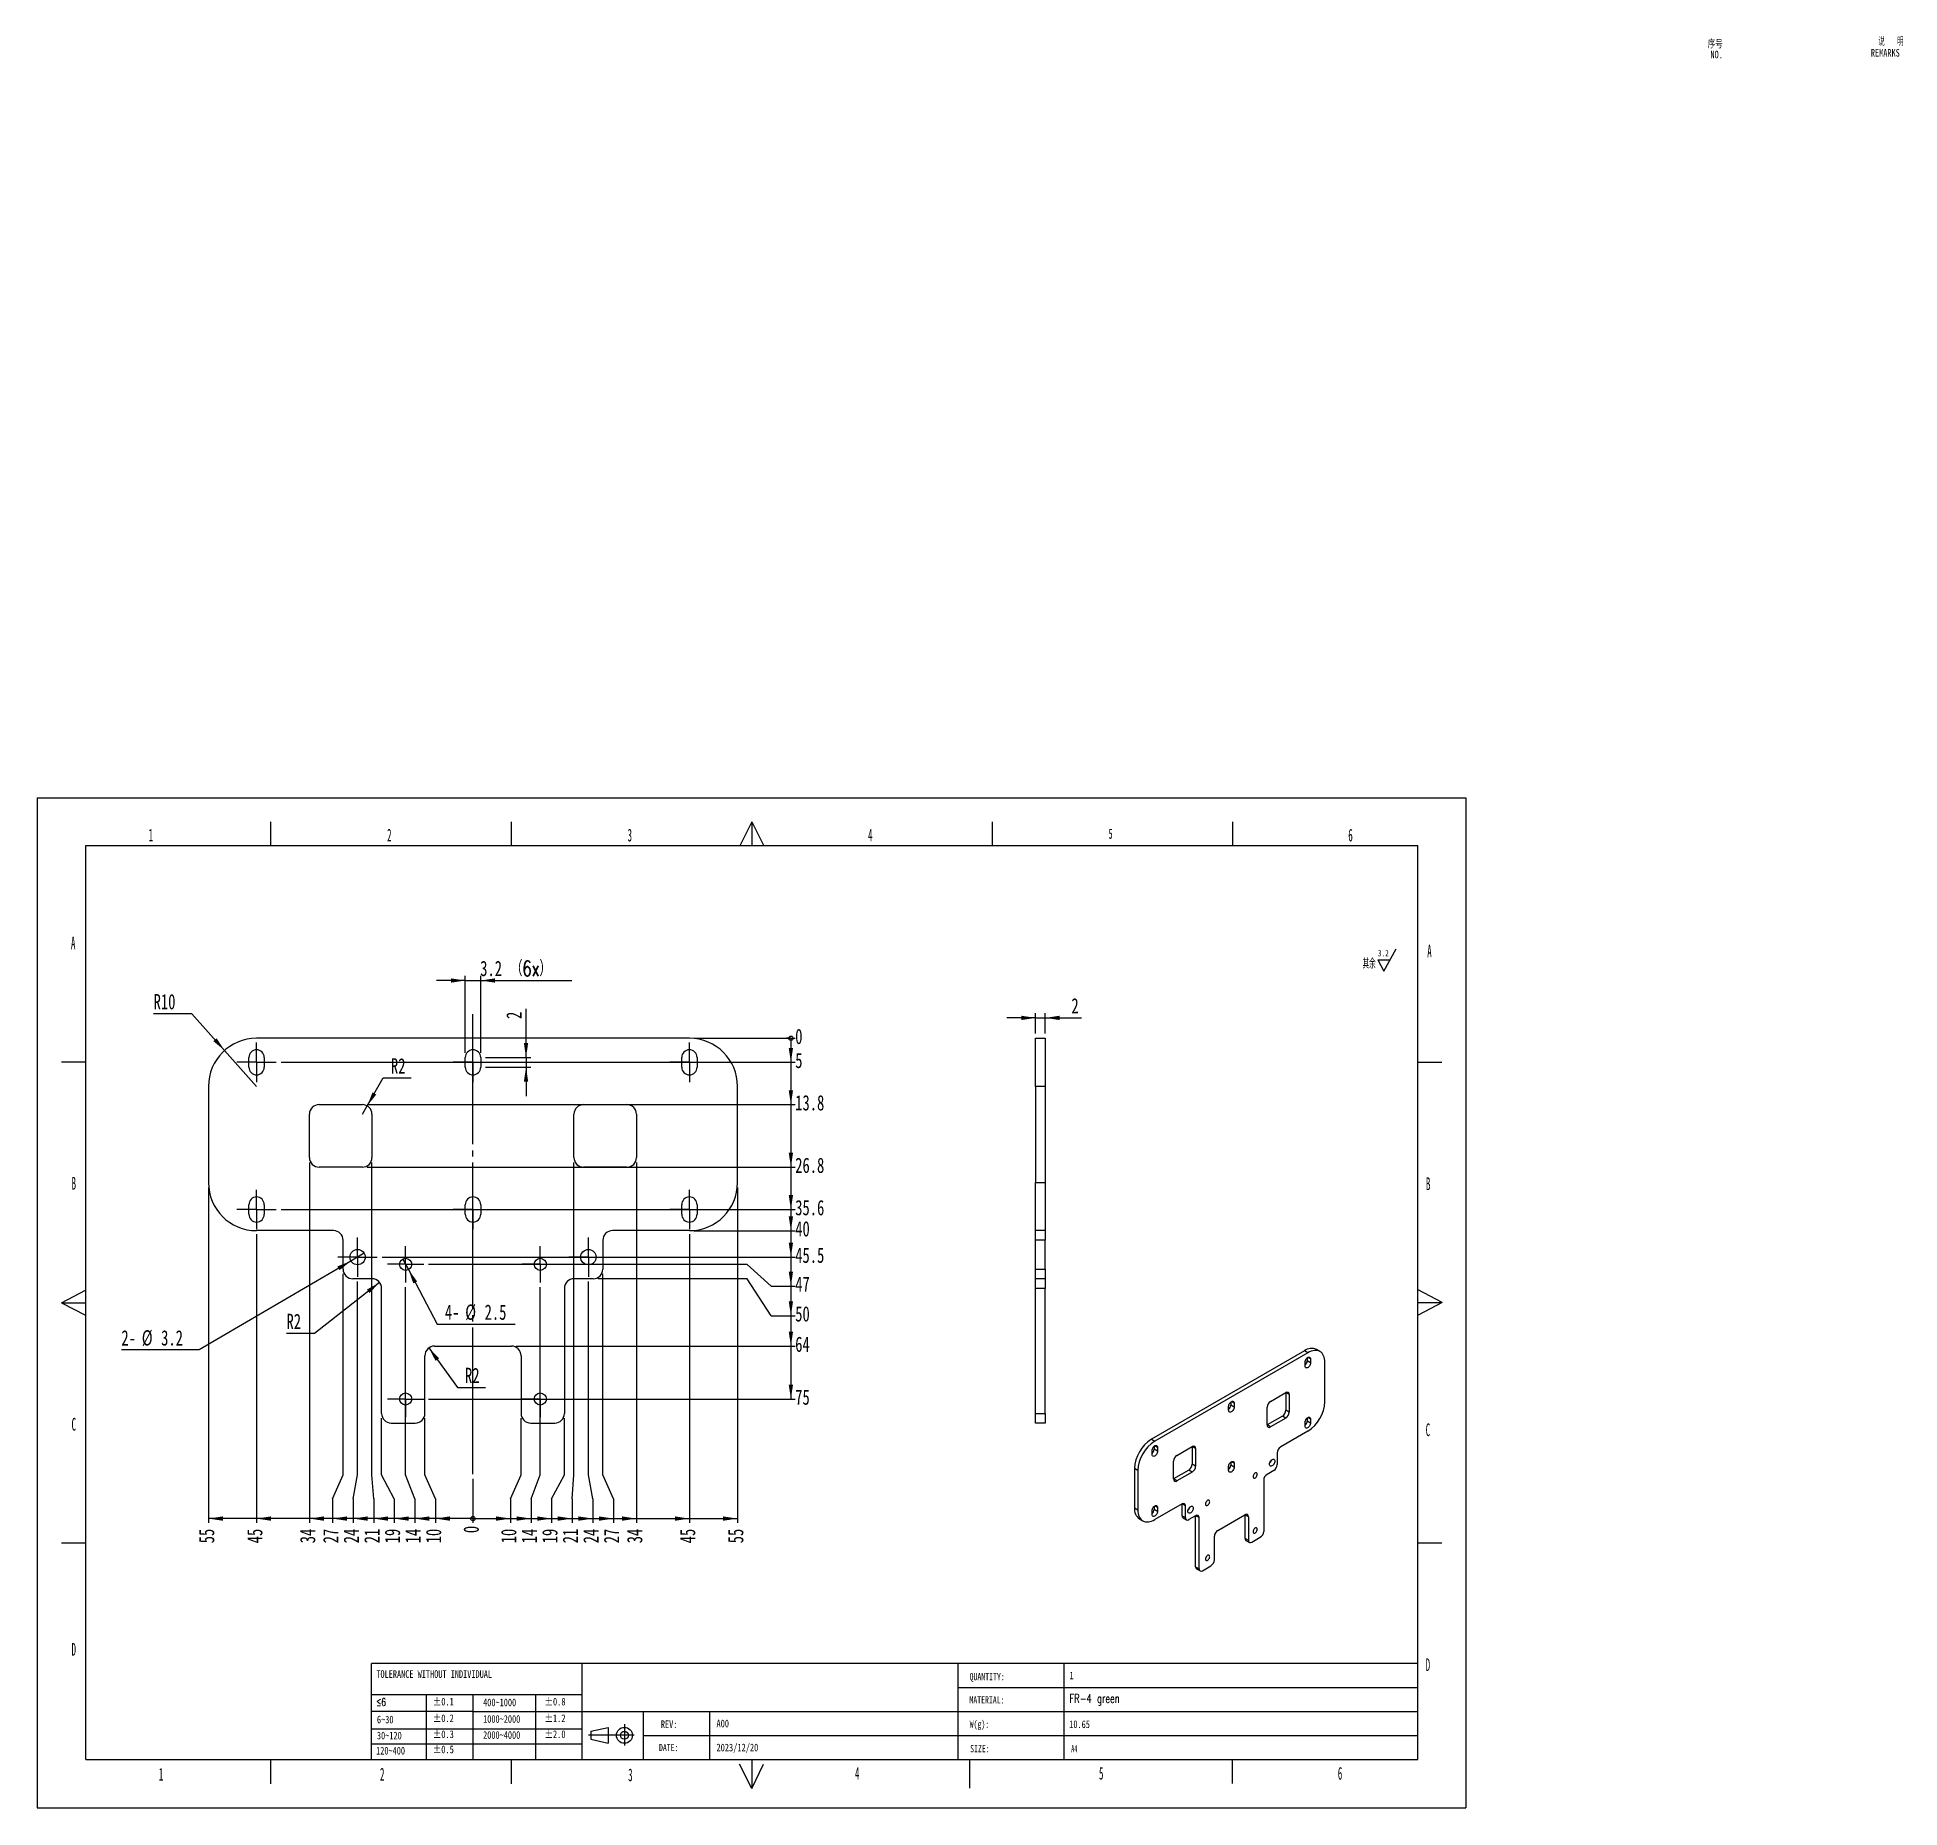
# Model space of a CAD drawing. Extents: x -502 to 387, y 0 to 368.
# Drawn here: x -0.1 to 387.2, y 0 to 368.1 of the extents above; entities outside this region: 1.
import ezdxf

# ---------------------------------------------------------------- set-up
doc = ezdxf.new("R2010")
doc.units = 0
doc.linetypes.add('SLD-中心线', pattern=[34.29, 30.48, -1.27, 1.27, -1.27])
doc.linetypes.add('SLD-实线', pattern=[0])
doc.layers.get('0').update_dxf_attribs({"linetype": 'CONTINUOUS'})
for name, color, linetype in [('DWGN', 7, 'SLD-实线'), ('FORMAT', 5, 'SLD-实线'), ('SLD-0', 7, 'SLD-实线')]:
    doc.layers.add(name, color=color, linetype=linetype)
doc.styles.add('SLDTEXTSTYLE0', font='TXT', dxfattribs={"width": 0.517969})
doc.styles.add('SLDTEXTSTYLE1', font='TXT', dxfattribs={"width": 0.546875, "bigfont": 'bigfont'})
doc.styles.add('SLDTEXTSTYLE3', font='TXT', dxfattribs={"width": 0.7})
doc.styles.add('SLDTEXTSTYLE5', font='TXT', dxfattribs={"width": 0.663})
doc.styles.add('SLDTEXTSTYLE7', font='TXT', dxfattribs={"width": 0.7, "bigfont": 'bigfont'})
doc.styles.add('SLDTEXTSTYLE8', font='TXT', dxfattribs={"width": 0.58, "bigfont": 'bigfont'})
doc.dimstyles.new('SLDDIMSTYLE0', dxfattribs={"dimtxt": 3.638021, "dimasz": 0.3, "dimexe": 0, "dimexo": 0.0625, "dimgap": 0.909505, "dimtad": 0, "dimtih": 1, "dimtoh": 1, "dimdec": 0, "dimrnd": 1e-09, "dimdsep": 46, "dimtxsty": 'SLDTEXTSTYLE3', "dimblk1": 'ORIGIN', "dimblk2": 'ORIGIN', "dimsah": 1, "dimcen": 0.09, "dimadec": 0, "dimazin": 0, "dimtfac": 1, "dimtofl": 0, "dimtmove": 0, "dimatfit": 3, "dimldrblk": 'ORIGIN', "dimfxl": 1, "dimtolj": 1, "dimtzin": 12, "dimarcsym": 0})
doc.dimstyles.new('SLDDIMSTYLE1', dxfattribs={"dimtxt": 3.638021, "dimasz": 3, "dimexe": 0, "dimexo": 0.0625, "dimgap": 0.909505, "dimtad": 0, "dimtih": 1, "dimtoh": 1, "dimrnd": 1e-09, "dimzin": 12, "dimdsep": 46, "dimtxsty": 'SLDTEXTSTYLE3', "dimsah": 1, "dimcen": 0.09, "dimadec": 0, "dimazin": 0, "dimtfac": 1, "dimtofl": 0, "dimtmove": 0, "dimatfit": 3, "dimfxl": 1, "dimtolj": 1, "dimtzin": 12, "dimarcsym": 0})
doc.dimstyles.new('SLDDIMSTYLE2', dxfattribs={"dimtxt": 3.638021, "dimasz": 3, "dimexe": 0, "dimexo": 0.0625, "dimgap": 0.909505, "dimtad": 0, "dimtih": 1, "dimtoh": 1, "dimrnd": 1e-09, "dimzin": 12, "dimdsep": 46, "dimtxsty": 'SLDTEXTSTYLE3', "dimsah": 1, "dimcen": 0, "dimadec": 0, "dimazin": 0, "dimtfac": 1, "dimtofl": 0, "dimtmove": 0, "dimatfit": 3, "dimfxl": 1, "dimtolj": 1, "dimtzin": 12, "dimarcsym": 0})
doc.dimstyles.new('SLDDIMSTYLE3', dxfattribs={"dimtxt": 3.638021, "dimasz": 3, "dimexe": 0, "dimexo": 0.0625, "dimgap": 0.909505, "dimtad": 0, "dimtih": 1, "dimtoh": 1, "dimrnd": 1e-09, "dimzin": 12, "dimdsep": 46, "dimtxsty": 'SLDTEXTSTYLE3', "dimsah": 1, "dimcen": 0, "dimadec": 0, "dimazin": 0, "dimtfac": 1, "dimtofl": 0, "dimtmove": 1, "dimatfit": 3, "dimfxl": 1, "dimtolj": 1, "dimtzin": 12, "dimarcsym": 0})
doc.dimstyles.new('SLDDIMSTYLE4', dxfattribs={"dimtxt": 3.638021, "dimasz": 3, "dimexe": 0, "dimexo": 0.0625, "dimgap": 0.909505, "dimtad": 0, "dimtih": 1, "dimtoh": 1, "dimrnd": 1e-09, "dimzin": 12, "dimdsep": 46, "dimtxsty": 'SLDTEXTSTYLE3', "dimblk1": 'NONE', "dimsah": 1, "dimcen": 0, "dimadec": 0, "dimazin": 0, "dimtfac": 1, "dimtmove": 0, "dimatfit": 3, "dimldrblk": 'NONE', "dimfxl": 1, "dimtolj": 1, "dimtzin": 12, "dimarcsym": 0})
doc.dimstyles.new('SLDDIMSTYLE5', dxfattribs={"dimtxt": 3.638021, "dimasz": 3, "dimexe": 0, "dimexo": 0.0625, "dimgap": 0.909505, "dimtad": 1, "dimrnd": 1e-09, "dimzin": 12, "dimdsep": 46, "dimtxsty": 'SLDTEXTSTYLE3', "dimsah": 1, "dimcen": 0.09, "dimadec": 0, "dimazin": 0, "dimtfac": 1, "dimtmove": 0, "dimatfit": 0, "dimfxl": 1, "dimtolj": 1, "dimtzin": 12, "dimarcsym": 0})

msp = doc.modelspace()

# ---------------------------------------------------------------- texts
at = {"layer": 'DWGN', "attachment_point": 1}
for s, insert, char_height, style in [('3.2', (278.682, 178.336), 1.3229, 'SLDTEXTSTYLE3'), ('1', (214.573, 28.297), 1.587, 'SLDTEXTSTYLE3'), ('≤6', (70.435, 22.752), 1.5875, 'SLDTEXTSTYLE7'), ('±0.1', (82.202, 22.858), 1.5875, 'SLDTEXTSTYLE3'), ('±0.2', (82.202, 19.409), 1.5875, 'SLDTEXTSTYLE3'), ('400~1000', (92.636, 22.696), 1.5875, 'SLDTEXTSTYLE5'), ('±0.8', (105.427, 22.858), 1.5875, 'SLDTEXTSTYLE3'), ('±1.2', (105.427, 19.409), 1.5875, 'SLDTEXTSTYLE3'), ('30~120', (70.56, 15.814), 1.5875, 'SLDTEXTSTYLE5'), ('6~30', (70.56, 19.142), 1.5875, 'SLDTEXTSTYLE5'), ('±0.3', (82.202, 16.081), 1.5875, 'SLDTEXTSTYLE3'), ('2000~4000', (92.636, 15.919), 1.5875, 'SLDTEXTSTYLE5'), ('1000~2000', (92.636, 19.248), 1.5875, 'SLDTEXTSTYLE5'), ('±2.0', (105.427, 16.081), 1.5875, 'SLDTEXTSTYLE3'), ('A00', (141.156, 18.321), 1.5875, 'SLDTEXTSTYLE3'), ('120~400', (70.385, 12.658), 1.5875, 'SLDTEXTSTYLE5'), ('±0.5', (82.202, 12.926), 1.5875, 'SLDTEXTSTYLE3'), ('2023/12/20', (141.156, 13.324), 1.5875, 'SLDTEXTSTYLE3'), ('A4', (214.918, 13.04), 1.5, 'SLDTEXTSTYLE0')]:
    msp.add_mtext(s, dxfattribs=dict(at, insert=insert, char_height=char_height, style=style))
at = {"layer": 'SLD-0', "attachment_point": 1}
for s, insert, char_height, style in [('1', (23.084, 203.551), 2.646, 'SLDTEXTSTYLE0'), ('2', (72.668, 203.551), 2.646, 'SLDTEXTSTYLE0'), ('3', (122.668, 203.551), 2.646, 'SLDTEXTSTYLE0'), ('4', (172.668, 203.551), 2.646, 'SLDTEXTSTYLE0'), ('5', (222.668, 203.574), 2.117, 'SLDTEXTSTYLE0'), ('6', (272.521, 203.551), 2.646, 'SLDTEXTSTYLE0'), ('A', (6.933, 181.139), 2.646, 'SLDTEXTSTYLE0'), ('A', (288.938, 179.428), 2.646, 'SLDTEXTSTYLE0'), ('其余', (275.477, 176.297), 1.8, 'SLDTEXTSTYLE1'), ('B', (7.06, 131.164), 2.646, 'SLDTEXTSTYLE0'), ('B', (288.668, 131.051), 2.646, 'SLDTEXTSTYLE0'), ('C', (7.06, 81.051), 2.646, 'SLDTEXTSTYLE0'), ('C', (288.612, 79.902), 2.646, 'SLDTEXTSTYLE0'), ('D', (7.06, 34.255), 2.646, 'SLDTEXTSTYLE0'), ('D', (288.612, 31.051), 2.646, 'SLDTEXTSTYLE0'), ('FR-4{\\Ftxt,bigfont|c134; green}', (214.573, 23.63), 1.8, 'SLDTEXTSTYLE7'), ('10.65', (214.506, 18.159), 1.5875, 'SLDTEXTSTYLE5'), ('1', (25.217, 8.305), 2.646, 'SLDTEXTSTYLE0'), ('2', (71.191, 8.305), 2.646, 'SLDTEXTSTYLE0'), ('3', (122.785, 8.159), 2.646, 'SLDTEXTSTYLE0'), ('4', (169.961, 8.488), 2.646, 'SLDTEXTSTYLE0'), ('5', (220.686, 8.488), 2.646, 'SLDTEXTSTYLE0'), ('6', (270.346, 8.488), 2.646, 'SLDTEXTSTYLE0')]:
    msp.add_mtext(s, dxfattribs=dict(at, insert=insert, char_height=char_height, style=style))

# ---------------------------------------------------------------- blocks, each defined once
blk = doc.blocks.new('块2')
at = {"color": 7, "linetype": 'SLD-中心线'}
for p, q in [((362.59, 28.38), (353.16, 28.38)), ((360.59, 30.73), (360.59, 26.24))]:
    blk.add_line(p, q, dxfattribs=at)
at = {"color": 7, "linetype": 'SLD-实线'}
for p, q in [((353.58, 29.21), (357.19, 30.04)), ((353.58, 29.21), (353.58, 27.56)), ((353.58, 27.56), (357.19, 26.73)), ((357.19, 30.04), (357.19, 26.73))]:
    blk.add_line(p, q, dxfattribs=at)
for radius in [1.66, 0.825]:
    blk.add_circle((360.59, 28.38), radius, dxfattribs=at)
blk = doc.blocks.new('SW_NOTE_7')
at = {"layer": 'DWGN', "color": 0, "insert": (0, 1.4), "char_height": 1.5875, "attachment_point": 1, "style": 'SLDTEXTSTYLE5'}
blk.add_mtext('TOLERANCE WITHOUT INDIVIDUAL', dxfattribs=at)
blk = doc.blocks.new('SW_NOTE_8')
at = {"layer": 'DWGN', "color": 0, "insert": (1.11, 1.76), "char_height": 1.5, "attachment_point": 1, "style": 'SLDTEXTSTYLE5'}
blk.add_mtext('SIZE:', dxfattribs=at)
blk = doc.blocks.new('SW_NOTE_9')
at = {"layer": 'DWGN', "color": 0, "insert": (1.02, 1.85), "char_height": 1.5, "attachment_point": 1, "style": 'SLDTEXTSTYLE5'}
blk.add_mtext('W(g):', dxfattribs=at)
blk = doc.blocks.new('SW_NOTE_18')
at = {"layer": 'SLD-0', "color": 0, "insert": (1.6, 1.76), "char_height": 1.5, "attachment_point": 1, "style": 'SLDTEXTSTYLE5'}
blk.add_mtext('QUANTITY:', dxfattribs=at)
blk = doc.blocks.new('SW_NOTE_19')
at = {"layer": 'SLD-0', "color": 0, "insert": (1.56, 1.76), "char_height": 1.5, "attachment_point": 1, "style": 'SLDTEXTSTYLE5'}
blk.add_mtext('MATERIAL:', dxfattribs=at)
blk = doc.blocks.new('SW_NOTE_22')
at = {"layer": 'SLD-0', "color": 0, "insert": (1.74, 1.88), "char_height": 1.587, "attachment_point": 1, "style": 'SLDTEXTSTYLE5'}
blk.add_mtext('REV:', dxfattribs=at)
blk = doc.blocks.new('SW_NOTE_23')
at = {"layer": 'SLD-0', "color": 0, "insert": (1.62, 1.76), "char_height": 1.5, "attachment_point": 1, "style": 'SLDTEXTSTYLE5'}
blk.add_mtext('DATE:', dxfattribs=at)
blk = doc.blocks.new('_ORIGIN')
at = {"color": 0, "linetype": 'ByBlock'}
blk.add_line((0, 0), (-1, 0), dxfattribs=at)
blk.add_circle((0, 0), 0.5, dxfattribs=at)
blk = doc.blocks.new('_D')
at = {"layer": 'FORMAT', "transparency": 16777216}
blk.add_line((90.53, 68.36), (90.53, 59.22), dxfattribs=at)
at = {"layer": 'FORMAT', "transparency": 16777216, "xscale": 0.9, "yscale": 0.9}
blk.add_blockref('_ORIGIN', (90.53, 60.12), dxfattribs=at)
at = {"layer": 'FORMAT', "transparency": 16777216, "insert": (88.56, 57.1), "char_height": 3.17, "attachment_point": 1, "rotation": 90, "style": 'SLDTEXTSTYLE3'}
blk.add_mtext('0', dxfattribs=at)
blk = doc.blocks.new('_D_1')
at = {"layer": 'FORMAT', "transparency": 16777216}
for p, q in [((80.53, 69.22), (80.53, 80.98)), ((82.72, 64.22), (80.53, 69.22)), ((82.72, 64.22), (82.72, 59.22)), ((90.53, 60.12), (82.72, 60.12))]:
    blk.add_line(p, q, dxfattribs=at)
blk.add_solid([(82.72, 60.12), (85.72, 59.67), (85.72, 60.57)], dxfattribs=at)
at = {"layer": 'FORMAT', "transparency": 16777216, "insert": (80.74, 54.98), "char_height": 3.175, "attachment_point": 1, "rotation": 90, "style": 'SLDTEXTSTYLE3'}
blk.add_mtext('10', dxfattribs=at)
blk = doc.blocks.new('_D_2')
at = {"layer": 'FORMAT', "transparency": 16777216}
for p, q in [((76.53, 69.22), (76.53, 108.23)), ((78.45, 64.22), (76.53, 69.22)), ((78.45, 64.22), (78.45, 59.22)), ((82.72, 60.12), (78.45, 60.12))]:
    blk.add_line(p, q, dxfattribs=at)
blk.add_solid([(78.45, 60.12), (81.45, 59.67), (81.45, 60.57)], dxfattribs=at)
at = {"layer": 'FORMAT', "transparency": 16777216, "insert": (76.47, 54.98), "char_height": 3.175, "attachment_point": 1, "rotation": 90, "style": 'SLDTEXTSTYLE3'}
blk.add_mtext('14', dxfattribs=at)
blk = doc.blocks.new('_D_3')
at = {"layer": 'FORMAT', "transparency": 16777216}
for p, q in [((71.53, 69.22), (71.53, 80.98)), ((74.17, 64.22), (71.53, 69.22)), ((74.17, 64.22), (74.17, 59.22)), ((78.45, 60.12), (74.17, 60.12))]:
    blk.add_line(p, q, dxfattribs=at)
blk.add_solid([(74.17, 60.12), (77.17, 59.67), (77.17, 60.57)], dxfattribs=at)
at = {"layer": 'FORMAT', "transparency": 16777216, "insert": (72.19, 54.98), "char_height": 3.175, "attachment_point": 1, "rotation": 90, "style": 'SLDTEXTSTYLE3'}
blk.add_mtext('19', dxfattribs=at)
blk = doc.blocks.new('_D_4')
at = {"layer": 'FORMAT', "transparency": 16777216}
for p, q in [((69.53, 69.22), (69.53, 134.18)), ((69.89, 64.22), (69.53, 69.22)), ((69.89, 64.22), (69.89, 59.22)), ((74.17, 60.12), (69.89, 60.12))]:
    blk.add_line(p, q, dxfattribs=at)
blk.add_solid([(69.89, 60.12), (72.89, 59.67), (72.89, 60.57)], dxfattribs=at)
at = {"layer": 'FORMAT', "transparency": 16777216, "insert": (67.92, 54.98), "char_height": 3.175, "attachment_point": 1, "rotation": 90, "style": 'SLDTEXTSTYLE3'}
blk.add_mtext('21', dxfattribs=at)
blk = doc.blocks.new('_D_5')
at = {"layer": 'FORMAT', "transparency": 16777216}
for p, q in [((66.53, 69.22), (66.53, 109.38)), ((65.62, 64.22), (66.53, 69.22)), ((65.62, 64.22), (65.62, 59.22)), ((69.89, 60.12), (65.62, 60.12))]:
    blk.add_line(p, q, dxfattribs=at)
blk.add_solid([(65.62, 60.12), (68.62, 59.67), (68.62, 60.57)], dxfattribs=at)
at = {"layer": 'FORMAT', "transparency": 16777216, "insert": (63.64, 54.98), "char_height": 3.175, "attachment_point": 1, "rotation": 90, "style": 'SLDTEXTSTYLE3'}
blk.add_mtext('24', dxfattribs=at)
blk = doc.blocks.new('_D_6')
at = {"layer": 'FORMAT', "transparency": 16777216}
for p, q in [((63.53, 69.22), (63.53, 110.98)), ((61.34, 64.22), (63.53, 69.22)), ((61.34, 64.22), (61.34, 59.22)), ((65.62, 60.12), (61.34, 60.12))]:
    blk.add_line(p, q, dxfattribs=at)
blk.add_solid([(61.34, 60.12), (64.34, 59.67), (64.34, 60.57)], dxfattribs=at)
at = {"layer": 'FORMAT', "transparency": 16777216, "insert": (59.37, 54.98), "char_height": 3.175, "attachment_point": 1, "rotation": 90, "style": 'SLDTEXTSTYLE3'}
blk.add_mtext('27', dxfattribs=at)
blk = doc.blocks.new('_D_7')
at = {"layer": 'FORMAT', "transparency": 16777216}
for p, q in [((56.53, 134.18), (56.53, 59.22)), ((61.34, 60.12), (56.53, 60.12))]:
    blk.add_line(p, q, dxfattribs=at)
blk.add_solid([(56.53, 60.12), (59.53, 59.67), (59.53, 60.57)], dxfattribs=at)
at = {"layer": 'FORMAT', "transparency": 16777216, "insert": (54.56, 54.98), "char_height": 3.175, "attachment_point": 1, "rotation": 90, "style": 'SLDTEXTSTYLE3'}
blk.add_mtext('34', dxfattribs=at)
blk = doc.blocks.new('_D_8')
at = {"layer": 'FORMAT', "transparency": 16777216}
for p, q in [((45.53, 119.28), (45.53, 59.22)), ((56.53, 60.12), (45.53, 60.12))]:
    blk.add_line(p, q, dxfattribs=at)
blk.add_solid([(45.53, 60.12), (48.53, 59.67), (48.53, 60.57)], dxfattribs=at)
at = {"layer": 'FORMAT', "transparency": 16777216, "insert": (43.56, 54.98), "char_height": 3.175, "attachment_point": 1, "rotation": 90, "style": 'SLDTEXTSTYLE3'}
blk.add_mtext('45', dxfattribs=at)
blk = doc.blocks.new('_D_9')
at = {"layer": 'FORMAT', "transparency": 16777216}
for p, q in [((35.53, 128.98), (35.53, 59.22)), ((45.53, 60.12), (35.53, 60.12))]:
    blk.add_line(p, q, dxfattribs=at)
blk.add_solid([(35.53, 60.12), (38.53, 59.67), (38.53, 60.57)], dxfattribs=at)
at = {"layer": 'FORMAT', "transparency": 16777216, "insert": (33.56, 54.98), "char_height": 3.175, "attachment_point": 1, "rotation": 90, "style": 'SLDTEXTSTYLE3'}
blk.add_mtext('55', dxfattribs=at)
blk = doc.blocks.new('_D_10')
at = {"layer": 'FORMAT', "transparency": 16777216}
for p, q in [((100.53, 69.22), (100.53, 80.98)), ((98.34, 64.22), (100.53, 69.22)), ((98.34, 64.22), (98.34, 59.22)), ((90.53, 60.12), (98.34, 60.12))]:
    blk.add_line(p, q, dxfattribs=at)
blk.add_solid([(98.34, 60.12), (95.34, 60.57), (95.34, 59.67)], dxfattribs=at)
at = {"layer": 'FORMAT', "transparency": 16777216, "insert": (96.37, 54.98), "char_height": 3.175, "attachment_point": 1, "rotation": 90, "style": 'SLDTEXTSTYLE3'}
blk.add_mtext('10', dxfattribs=at)
blk = doc.blocks.new('_D_11')
at = {"layer": 'FORMAT', "transparency": 16777216}
for p, q in [((104.53, 69.22), (104.53, 108.23)), ((102.62, 64.22), (104.53, 69.22)), ((102.62, 64.22), (102.62, 59.22)), ((98.34, 60.12), (102.62, 60.12))]:
    blk.add_line(p, q, dxfattribs=at)
blk.add_solid([(102.62, 60.12), (99.62, 60.57), (99.62, 59.67)], dxfattribs=at)
at = {"layer": 'FORMAT', "transparency": 16777216, "insert": (100.64, 54.98), "char_height": 3.175, "attachment_point": 1, "rotation": 90, "style": 'SLDTEXTSTYLE3'}
blk.add_mtext('14', dxfattribs=at)
blk = doc.blocks.new('_D_12')
at = {"layer": 'FORMAT', "transparency": 16777216}
for p, q in [((109.53, 69.22), (109.53, 80.98)), ((106.89, 64.22), (109.53, 69.22)), ((106.89, 64.22), (106.89, 59.22)), ((102.62, 60.12), (106.89, 60.12))]:
    blk.add_line(p, q, dxfattribs=at)
blk.add_solid([(106.89, 60.12), (103.89, 60.57), (103.89, 59.67)], dxfattribs=at)
at = {"layer": 'FORMAT', "transparency": 16777216, "insert": (104.92, 54.98), "char_height": 3.175, "attachment_point": 1, "rotation": 90, "style": 'SLDTEXTSTYLE3'}
blk.add_mtext('19', dxfattribs=at)
blk = doc.blocks.new('_D_13')
at = {"layer": 'FORMAT', "transparency": 16777216}
for p, q in [((111.53, 69.22), (111.53, 134.18)), ((111.17, 64.22), (111.53, 69.22)), ((111.17, 64.22), (111.17, 59.22)), ((106.89, 60.12), (111.17, 60.12))]:
    blk.add_line(p, q, dxfattribs=at)
blk.add_solid([(111.17, 60.12), (108.17, 60.57), (108.17, 59.67)], dxfattribs=at)
at = {"layer": 'FORMAT', "transparency": 16777216, "insert": (109.19, 54.98), "char_height": 3.175, "attachment_point": 1, "rotation": 90, "style": 'SLDTEXTSTYLE3'}
blk.add_mtext('21', dxfattribs=at)
blk = doc.blocks.new('_D_14')
at = {"layer": 'FORMAT', "transparency": 16777216}
for p, q in [((114.53, 69.22), (114.53, 109.38)), ((115.45, 64.22), (114.53, 69.22)), ((115.45, 64.22), (115.45, 59.22)), ((111.17, 60.12), (115.45, 60.12))]:
    blk.add_line(p, q, dxfattribs=at)
blk.add_solid([(115.45, 60.12), (112.45, 60.57), (112.45, 59.67)], dxfattribs=at)
at = {"layer": 'FORMAT', "transparency": 16777216, "insert": (113.47, 54.98), "char_height": 3.175, "attachment_point": 1, "rotation": 90, "style": 'SLDTEXTSTYLE3'}
blk.add_mtext('24', dxfattribs=at)
blk = doc.blocks.new('_D_15')
at = {"layer": 'FORMAT', "transparency": 16777216}
for p, q in [((117.53, 69.22), (117.53, 110.98)), ((119.72, 64.22), (117.53, 69.22)), ((119.72, 64.22), (119.72, 59.22)), ((115.45, 60.12), (119.72, 60.12))]:
    blk.add_line(p, q, dxfattribs=at)
blk.add_solid([(119.72, 60.12), (116.72, 60.57), (116.72, 59.67)], dxfattribs=at)
at = {"layer": 'FORMAT', "transparency": 16777216, "insert": (117.74, 54.98), "char_height": 3.175, "attachment_point": 1, "rotation": 90, "style": 'SLDTEXTSTYLE3'}
blk.add_mtext('27', dxfattribs=at)
blk = doc.blocks.new('_D_16')
at = {"layer": 'FORMAT', "transparency": 16777216}
for p, q in [((124.53, 134.18), (124.53, 59.22)), ((119.72, 60.12), (124.53, 60.12))]:
    blk.add_line(p, q, dxfattribs=at)
blk.add_solid([(124.53, 60.12), (121.53, 60.57), (121.53, 59.67)], dxfattribs=at)
at = {"layer": 'FORMAT', "transparency": 16777216, "insert": (122.56, 54.98), "char_height": 3.175, "attachment_point": 1, "rotation": 90, "style": 'SLDTEXTSTYLE3'}
blk.add_mtext('34', dxfattribs=at)
blk = doc.blocks.new('_D_17')
at = {"layer": 'FORMAT', "transparency": 16777216}
for p, q in [((135.53, 119.28), (135.53, 59.22)), ((124.53, 60.12), (135.53, 60.12))]:
    blk.add_line(p, q, dxfattribs=at)
blk.add_solid([(135.53, 60.12), (132.53, 60.57), (132.53, 59.67)], dxfattribs=at)
at = {"layer": 'FORMAT', "transparency": 16777216, "insert": (133.56, 54.98), "char_height": 3.175, "attachment_point": 1, "rotation": 90, "style": 'SLDTEXTSTYLE3'}
blk.add_mtext('45', dxfattribs=at)
blk = doc.blocks.new('_D_18')
at = {"layer": 'FORMAT', "transparency": 16777216}
for p, q in [((145.53, 128.98), (145.53, 59.22)), ((135.53, 60.12), (145.53, 60.12))]:
    blk.add_line(p, q, dxfattribs=at)
blk.add_solid([(145.53, 60.12), (142.53, 60.57), (142.53, 59.67)], dxfattribs=at)
at = {"layer": 'FORMAT', "transparency": 16777216, "insert": (143.56, 54.98), "char_height": 3.175, "attachment_point": 1, "rotation": 90, "style": 'SLDTEXTSTYLE3'}
blk.add_mtext('55', dxfattribs=at)
blk = doc.blocks.new('_D_19')
at = {"layer": 'FORMAT', "transparency": 16777216}
blk.add_line((136.53, 159.98), (157.53, 159.98), dxfattribs=at)
at = {"layer": 'FORMAT', "transparency": 16777216, "xscale": 0.9, "yscale": 0.9}
blk.add_blockref('_ORIGIN', (156.63, 159.98), dxfattribs=at)
at = {"layer": 'FORMAT', "transparency": 16777216, "insert": (157.53, 161.96), "char_height": 3.17, "attachment_point": 1, "style": 'SLDTEXTSTYLE3'}
blk.add_mtext('0', dxfattribs=at)
blk = doc.blocks.new('_D_20')
at = {"layer": 'FORMAT', "transparency": 16777216}
for p, q in [((156.63, 159.98), (156.63, 154.98)), ((50.63, 154.98), (157.53, 154.98))]:
    blk.add_line(p, q, dxfattribs=at)
blk.add_solid([(156.63, 154.98), (157.08, 157.98), (156.18, 157.98)], dxfattribs=at)
at = {"layer": 'FORMAT', "transparency": 16777216, "insert": (157.53, 156.96), "char_height": 3.17, "attachment_point": 1, "style": 'SLDTEXTSTYLE3'}
blk.add_mtext('5', dxfattribs=at)
blk = doc.blocks.new('_D_21')
at = {"layer": 'FORMAT', "transparency": 16777216}
for p, q in [((156.63, 154.98), (156.63, 146.18)), ((68.53, 146.18), (157.53, 146.18))]:
    blk.add_line(p, q, dxfattribs=at)
blk.add_solid([(156.63, 146.18), (157.08, 149.18), (156.18, 149.18)], dxfattribs=at)
at = {"layer": 'FORMAT', "transparency": 16777216, "insert": (157.53, 148.16), "char_height": 3.175, "attachment_point": 1, "style": 'SLDTEXTSTYLE3'}
blk.add_mtext('13.8', dxfattribs=at)
blk = doc.blocks.new('_D_22')
at = {"layer": 'FORMAT', "transparency": 16777216}
for p, q in [((156.63, 146.18), (156.63, 133.18)), ((68.53, 133.18), (157.53, 133.18))]:
    blk.add_line(p, q, dxfattribs=at)
blk.add_solid([(156.63, 133.18), (157.08, 136.18), (156.18, 136.18)], dxfattribs=at)
at = {"layer": 'FORMAT', "transparency": 16777216, "insert": (157.53, 135.16), "char_height": 3.175, "attachment_point": 1, "style": 'SLDTEXTSTYLE3'}
blk.add_mtext('26.8', dxfattribs=at)
blk = doc.blocks.new('_D_23')
at = {"layer": 'FORMAT', "transparency": 16777216}
for p, q in [((156.63, 133.18), (156.63, 124.38)), ((50.63, 124.38), (157.53, 124.38))]:
    blk.add_line(p, q, dxfattribs=at)
blk.add_solid([(156.63, 124.38), (157.08, 127.38), (156.18, 127.38)], dxfattribs=at)
at = {"layer": 'FORMAT', "transparency": 16777216, "insert": (157.53, 126.36), "char_height": 3.175, "attachment_point": 1, "style": 'SLDTEXTSTYLE3'}
blk.add_mtext('35.6', dxfattribs=at)
blk = doc.blocks.new('_D_24')
at = {"layer": 'FORMAT', "transparency": 16777216}
for p, q in [((156.63, 124.38), (156.63, 119.98)), ((136.53, 119.98), (157.53, 119.98))]:
    blk.add_line(p, q, dxfattribs=at)
blk.add_solid([(156.63, 119.98), (157.08, 122.98), (156.18, 122.98)], dxfattribs=at)
at = {"layer": 'FORMAT', "transparency": 16777216, "insert": (157.53, 121.96), "char_height": 3.175, "attachment_point": 1, "style": 'SLDTEXTSTYLE3'}
blk.add_mtext('40', dxfattribs=at)
blk = doc.blocks.new('_D_25')
at = {"layer": 'FORMAT', "transparency": 16777216}
for p, q in [((156.63, 119.98), (156.63, 114.48)), ((71.63, 114.48), (157.53, 114.48))]:
    blk.add_line(p, q, dxfattribs=at)
blk.add_solid([(156.63, 114.48), (157.08, 117.48), (156.18, 117.48)], dxfattribs=at)
at = {"layer": 'FORMAT', "transparency": 16777216, "insert": (157.53, 116.46), "char_height": 3.175, "attachment_point": 1, "style": 'SLDTEXTSTYLE3'}
blk.add_mtext('45.5', dxfattribs=at)
blk = doc.blocks.new('_D_26')
at = {"layer": 'FORMAT', "transparency": 16777216}
for p, q in [((147.53, 112.98), (81.28, 112.98)), ((152.53, 108.47), (147.53, 112.98)), ((156.63, 114.48), (156.63, 108.47)), ((152.53, 108.47), (157.53, 108.47))]:
    blk.add_line(p, q, dxfattribs=at)
blk.add_solid([(156.63, 108.47), (157.08, 111.47), (156.18, 111.47)], dxfattribs=at)
at = {"layer": 'FORMAT', "transparency": 16777216, "insert": (157.53, 110.44), "char_height": 3.175, "attachment_point": 1, "style": 'SLDTEXTSTYLE3'}
blk.add_mtext('47', dxfattribs=at)
blk = doc.blocks.new('_D_27')
at = {"layer": 'FORMAT', "transparency": 16777216}
for p, q in [((147.53, 109.98), (116.53, 109.98)), ((152.53, 102.29), (147.53, 109.98)), ((156.63, 108.47), (156.63, 102.29)), ((152.53, 102.29), (157.53, 102.29))]:
    blk.add_line(p, q, dxfattribs=at)
blk.add_solid([(156.63, 102.29), (157.08, 105.29), (156.18, 105.29)], dxfattribs=at)
at = {"layer": 'FORMAT', "transparency": 16777216, "insert": (157.53, 104.27), "char_height": 3.175, "attachment_point": 1, "style": 'SLDTEXTSTYLE3'}
blk.add_mtext('50', dxfattribs=at)
blk = doc.blocks.new('_D_28')
at = {"layer": 'FORMAT', "transparency": 16777216}
for p, q in [((156.63, 102.29), (156.63, 95.98)), ((99.53, 95.98), (157.53, 95.98))]:
    blk.add_line(p, q, dxfattribs=at)
blk.add_solid([(156.63, 95.98), (157.08, 98.98), (156.18, 98.98)], dxfattribs=at)
at = {"layer": 'FORMAT', "transparency": 16777216, "insert": (157.53, 97.96), "char_height": 3.175, "attachment_point": 1, "style": 'SLDTEXTSTYLE3'}
blk.add_mtext('64', dxfattribs=at)
blk = doc.blocks.new('_D_29')
at = {"layer": 'FORMAT', "transparency": 16777216}
for p, q in [((156.63, 95.98), (156.63, 84.98)), ((81.28, 84.98), (157.53, 84.98))]:
    blk.add_line(p, q, dxfattribs=at)
blk.add_solid([(156.63, 84.98), (157.08, 87.98), (156.18, 87.98)], dxfattribs=at)
at = {"layer": 'FORMAT', "transparency": 16777216, "insert": (157.53, 86.96), "char_height": 3.175, "attachment_point": 1, "style": 'SLDTEXTSTYLE3'}
blk.add_mtext('75', dxfattribs=at)
blk = doc.blocks.new('_D_30')
at = {"layer": 'FORMAT', "transparency": 16777216}
for p, q in [((68.53, 145.92), (71.89, 151.74)), ((71.89, 151.74), (77.71, 151.74)), ((67.53, 144.18), (68.53, 145.92))]:
    blk.add_line(p, q, dxfattribs=at)
blk.add_solid([(68.53, 145.92), (70.42, 148.29), (69.64, 148.74)], dxfattribs=at)
at = {"layer": 'FORMAT', "transparency": 16777216, "insert": (73.48, 155.83), "char_height": 3.175, "attachment_point": 1, "style": 'SLDTEXTSTYLE3'}
blk.add_mtext('R2', dxfattribs=at)
blk = doc.blocks.new('_D_31')
at = {"layer": 'FORMAT', "transparency": 16777216}
for p, q in [((71.11, 109.22), (57.58, 98.61)), ((57.58, 98.61), (51.76, 98.61))]:
    blk.add_line(p, q, dxfattribs=at)
blk.add_solid([(71.11, 109.22), (68.47, 107.72), (69.02, 107.01)], dxfattribs=at)
at = {"layer": 'FORMAT', "transparency": 16777216, "insert": (51.76, 102.71), "char_height": 3.175, "attachment_point": 1, "style": 'SLDTEXTSTYLE3'}
blk.add_mtext('R2', dxfattribs=at)
blk = doc.blocks.new('_D_32')
at = {"layer": 'FORMAT', "transparency": 16777216}
for p, q in [((65.15, 113.67), (33.63, 95.19)), ((67.91, 115.29), (65.15, 113.67)), ((33.63, 95.19), (17.43, 95.19))]:
    blk.add_line(p, q, dxfattribs=at)
blk.add_solid([(65.15, 113.67), (62.34, 112.54), (62.79, 111.77)], dxfattribs=at)
at = {"layer": 'FORMAT', "transparency": 16777216, "char_height": 3.175, "attachment_point": 1, "style": 'SLDTEXTSTYLE3'}
for s, insert in [('2-', (17.43, 99.28)), ('%%c', (21.67, 99.28)), ('3.2', (25.69, 99.28))]:
    blk.add_mtext(s, dxfattribs=dict(at, insert=insert))
blk = doc.blocks.new('_NONE')
blk = doc.blocks.new('_D_33')
at = {"layer": 'FORMAT', "transparency": 16777216}
for p, q in [((75.95, 114.09), (77.12, 111.88)), ((77.12, 111.88), (83.1, 100.54)), ((83.1, 100.54), (99.3, 100.54))]:
    blk.add_line(p, q, dxfattribs=at)
blk.add_solid([(77.12, 111.88), (78.12, 109.01), (78.91, 109.44)], dxfattribs=at)
at = {"layer": 'FORMAT', "transparency": 16777216, "char_height": 3.175, "attachment_point": 1, "style": 'SLDTEXTSTYLE3'}
for s, insert in [('%%c', (88.92, 104.63)), ('2.5', (92.95, 104.63)), ('4-', (84.69, 104.63))]:
    blk.add_mtext(s, dxfattribs=dict(at, insert=insert))
blk = doc.blocks.new('_D_34')
at = {"layer": 'FORMAT', "transparency": 16777216}
for p, q in [((81.36, 95.61), (87.28, 87.38)), ((87.28, 87.38), (93.1, 87.38))]:
    blk.add_line(p, q, dxfattribs=at)
blk.add_solid([(81.36, 95.61), (82.75, 92.91), (83.48, 93.43)], dxfattribs=at)
at = {"layer": 'FORMAT', "transparency": 16777216, "insert": (88.87, 91.47), "char_height": 3.175, "attachment_point": 1, "style": 'SLDTEXTSTYLE3'}
blk.add_mtext('R2', dxfattribs=at)
blk = doc.blocks.new('_D_35')
at = {"layer": 'FORMAT', "transparency": 16777216}
for p, q in [((32.07, 165.09), (24.13, 165.09)), ((38.88, 157.45), (32.07, 165.09)), ((45.53, 149.98), (38.88, 157.45))]:
    blk.add_line(p, q, dxfattribs=at)
blk.add_solid([(38.88, 157.45), (37.22, 159.99), (36.55, 159.39)], dxfattribs=at)
at = {"layer": 'FORMAT', "transparency": 16777216, "insert": (24.13, 169.18), "char_height": 3.175, "attachment_point": 1, "style": 'SLDTEXTSTYLE3'}
blk.add_mtext('R10', dxfattribs=at)
blk = doc.blocks.new('_D_36')
at = {"layer": 'FORMAT', "transparency": 16777216}
for p, q in [((101.56, 155.98), (101.56, 166.12)), ((93.13, 155.98), (102.56, 155.98)), ((101.56, 155.98), (101.56, 153.98)), ((93.13, 153.98), (102.56, 153.98)), ((101.56, 153.98), (101.56, 147.98))]:
    blk.add_line(p, q, dxfattribs=at)
for points in [[(101.56, 155.98), (102.01, 158.98), (101.11, 158.98)], [(101.56, 153.98), (101.11, 150.98), (102.01, 150.98)]]:
    blk.add_solid(points, dxfattribs=at)
at = {"layer": 'FORMAT', "transparency": 16777216, "insert": (97.47, 164), "char_height": 3.17, "attachment_point": 1, "rotation": 90, "style": 'SLDTEXTSTYLE3'}
blk.add_mtext('2', dxfattribs=at)
blk = doc.blocks.new('_D_37')
at = {"layer": 'FORMAT', "transparency": 16777216}
for p, q in [((88.93, 171.99), (82.93, 171.99)), ((88.93, 156.98), (88.93, 172.99)), ((88.93, 171.99), (92.13, 171.99)), ((92.13, 156.98), (92.13, 172.99)), ((92.13, 171.99), (111.08, 171.99))]:
    blk.add_line(p, q, dxfattribs=at)
for points in [[(88.93, 171.99), (85.93, 172.44), (85.93, 171.54)], [(92.13, 171.99), (95.13, 171.54), (95.13, 172.44)]]:
    blk.add_solid(points, dxfattribs=at)
at = {"layer": 'FORMAT', "transparency": 16777216, "char_height": 3.175, "attachment_point": 1}
for s, insert, style in [('3.2', (92.03, 176.09), 'SLDTEXTSTYLE3'), ('（6x）', (98.38, 176.09), 'SLDTEXTSTYLE7')]:
    blk.add_mtext(s, dxfattribs=dict(at, insert=insert, style=style))
blk = doc.blocks.new('SW_CENTERMARKSYMBOL_0')
at = {"layer": 'FORMAT', "color": 0}
for p, q in [((-2.5, 0), (-3.75, 0)), ((0, 0), (-2.5, 0)), ((0, 2.5), (0, 3.75)), ((0, 0), (0, 2.5)), ((0, 0), (0, -2.5)), ((0, 0), (2.5, 0)), ((2.5, 0), (3.75, 0)), ((0, -2.5), (0, -3.75))]:
    blk.add_line(p, q, dxfattribs=at)
blk = doc.blocks.new('SW_CENTERMARKSYMBOL_1')
at = {"layer": 'FORMAT', "color": 0}
for p, q in [((-2.5, 0), (-3.75, 0)), ((0, 0), (-2.5, 0)), ((0, 2.5), (0, 3.75)), ((0, 0), (0, 2.5)), ((0, 0), (0, -2.5)), ((0, 0), (2.5, 0)), ((2.5, 0), (3.75, 0)), ((0, -2.5), (0, -3.75))]:
    blk.add_line(p, q, dxfattribs=at)
blk = doc.blocks.new('SW_CENTERMARKSYMBOL_2')
at = {"layer": 'FORMAT', "color": 0}
for p, q in [((-2.5, 0), (-3.75, 0)), ((0, 0), (-2.5, 0)), ((0, 2.5), (0, 3.75)), ((0, 0), (0, 2.5)), ((0, 0), (0, -2.5)), ((0, 0), (2.5, 0)), ((2.5, 0), (3.75, 0)), ((0, -2.5), (0, -3.75))]:
    blk.add_line(p, q, dxfattribs=at)
blk = doc.blocks.new('SW_CENTERMARKSYMBOL_3')
at = {"layer": 'FORMAT', "color": 0}
for p, q in [((-2.5, 0), (-3.75, 0)), ((0, 0), (-2.5, 0)), ((0, 2.5), (0, 3.75)), ((0, 0), (0, 2.5)), ((0, 0), (0, -2.5)), ((0, 0), (2.5, 0)), ((2.5, 0), (3.75, 0)), ((0, -2.5), (0, -3.75))]:
    blk.add_line(p, q, dxfattribs=at)
blk = doc.blocks.new('SW_CENTERMARKSYMBOL_4')
at = {"layer": 'FORMAT', "color": 0}
for p, q in [((0, 2.5), (0, 4.1)), ((-2.5, 0), (-4.1, 0)), ((0, 0), (-2.5, 0)), ((0, 0), (0, 2.5)), ((0, 0), (0, -2.5)), ((0, 0), (2.5, 0)), ((2.5, 0), (4.1, 0)), ((0, -2.5), (0, -4.1))]:
    blk.add_line(p, q, dxfattribs=at)
blk = doc.blocks.new('SW_CENTERMARKSYMBOL_5')
at = {"layer": 'FORMAT', "color": 0}
for p, q in [((0, 2.5), (0, 4.1)), ((-2.5, 0), (-4.1, 0)), ((0, 0), (-2.5, 0)), ((0, 0), (0, 2.5)), ((0, 0), (0, -2.5)), ((0, 0), (2.5, 0)), ((2.5, 0), (4.1, 0)), ((0, -2.5), (0, -4.1))]:
    blk.add_line(p, q, dxfattribs=at)
blk = doc.blocks.new('SW_CENTERMARKSYMBOL_6')
at = {"layer": 'FORMAT', "color": 0}
for p, q in [((0, 2.5), (0, 4.1)), ((-2.5, 0), (-4.1, 0)), ((0, 0), (-2.5, 0)), ((0, 0), (0, 2.5)), ((0, 0), (0, -2.5)), ((0, 0), (2.5, 0)), ((2.5, 0), (4.1, 0)), ((0, -2.5), (0, -4.1)), ((0, -28.1), (0, -26.5)), ((90, -28.1), (90, -26.5)), ((-2.5, -30.6), (-4.1, -30.6)), ((0, -30.6), (-2.5, -30.6)), ((0, -30.6), (0, -28.1)), ((0, -30.6), (0, -33.1)), ((0, -30.6), (2.5, -30.6)), ((2.5, -30.6), (4.1, -30.6)), ((87.5, -30.6), (85.9, -30.6)), ((90, -30.6), (87.5, -30.6)), ((90, -30.6), (90, -28.1)), ((90, -30.6), (90, -33.1)), ((90, -30.6), (92.5, -30.6)), ((92.5, -30.6), (94.1, -30.6)), ((0, -33.1), (0, -34.7)), ((90, -33.1), (90, -34.7))]:
    blk.add_line(p, q, dxfattribs=at)
blk = doc.blocks.new('SW_CENTERMARKSYMBOL_7')
at = {"layer": 'FORMAT', "color": 0}
for p, q in [((0, 2.5), (0, 4.1)), ((-2.5, 0), (-4.1, 0)), ((0, 0), (-2.5, 0)), ((0, 0), (0, 2.5)), ((0, 0), (0, -2.5)), ((0, 0), (2.5, 0)), ((2.5, 0), (4.1, 0)), ((0, -2.5), (0, -4.1))]:
    blk.add_line(p, q, dxfattribs=at)
blk = doc.blocks.new('SW_CENTERMARKSYMBOL_8')
at = {"layer": 'FORMAT', "color": 0}
for p, q in [((0, 2.5), (0, 4.1)), ((-2.5, 0), (-4.1, 0)), ((0, 0), (-2.5, 0)), ((0, 0), (0, 2.5)), ((0, 0), (0, -2.5)), ((0, 0), (2.5, 0)), ((2.5, 0), (4.1, 0)), ((0, -2.5), (0, -4.1))]:
    blk.add_line(p, q, dxfattribs=at)
blk = doc.blocks.new('SW_CENTERMARKSYMBOL_9')
at = {"layer": 'FORMAT', "color": 0}
for p, q in [((0, 2.5), (0, 4.1)), ((-2.5, 0), (-4.1, 0)), ((0, 0), (-2.5, 0)), ((0, 0), (0, 2.5)), ((0, 0), (0, -2.5)), ((0, 0), (2.5, 0)), ((2.5, 0), (4.1, 0)), ((0, -2.5), (0, -4.1))]:
    blk.add_line(p, q, dxfattribs=at)
blk = doc.blocks.new('_D_38')
at = {"layer": 'FORMAT', "transparency": 16777216}
for p, q in [((207.52, 164.22), (201.52, 164.22)), ((207.52, 160.98), (207.52, 165.22)), ((207.52, 164.22), (209.52, 164.22)), ((209.52, 160.98), (209.52, 165.22)), ((209.52, 164.22), (217.07, 164.22))]:
    blk.add_line(p, q, dxfattribs=at)
for points in [[(207.52, 164.22), (204.52, 164.67), (204.52, 163.77)], [(209.52, 164.22), (212.52, 163.77), (212.52, 164.67)]]:
    blk.add_solid(points, dxfattribs=at)
at = {"layer": 'FORMAT', "transparency": 16777216, "insert": (214.96, 168.32), "char_height": 3.17, "attachment_point": 1, "style": 'SLDTEXTSTYLE3'}
blk.add_mtext('2', dxfattribs=at)
blk = doc.blocks.new('SW_NOTE_5')
at = {"layer": 'DWGN', "color": 0, "char_height": 1.587, "attachment_point": 1}
for s, insert, style in [('说   明', (0, 2.05), 'SLDTEXTSTYLE8'), ('REMARKS', (-1.59, -0.23), 'SLDTEXTSTYLE5')]:
    blk.add_mtext(s, dxfattribs=dict(at, insert=insert, style=style))
blk = doc.blocks.new('SW_NOTE_6')
at = {"layer": 'DWGN', "color": 0, "char_height": 1.587, "attachment_point": 1}
for s, insert, style in [('序号', (0, 2.05), 'SLDTEXTSTYLE7'), ('NO.', (0.55, -0.07), 'SLDTEXTSTYLE5')]:
    blk.add_mtext(s, dxfattribs=dict(at, insert=insert, style=style))

# ---------------------------------------------------------------- dimensions: what is measured, and where the dimension line sits
at = {"layer": 'FORMAT'}
dim = msp.add_linear_dim(base=(92.132, 171.993), p1=(88.932, 155.983), p2=(92.132, 155.983), text='<>（6x）', dimstyle='SLDDIMSTYLE5', dxfattribs=at)
dim.commit()
dim.dimension.update_dxf_attribs({"geometry": '_D_37', "text_midpoint": (101.559, 171.993), "dimtype": 160})
for center, mpoint, dimstyle, picture, middle in [((45.532, 149.983), (38.877, 157.448), 'SLDDIMSTYLE2', '_D_35', (27.305, 167.204)), ((67.532, 144.183), (68.532, 145.915), 'SLDDIMSTYLE2', '_D_30', (75.596, 153.852)), ((69.532, 107.983), (71.106, 109.217), 'SLDDIMSTYLE3', '_D_31', (53.876, 100.731)), ((82.532, 93.983), (81.364, 95.607), 'SLDDIMSTYLE3', '_D_34', (90.984, 89.497))]:
    dim = msp.add_radius_dim(center=center, mpoint=mpoint, dimstyle=dimstyle, dxfattribs=at)
    dim.commit()
    dim.dimension.update_dxf_attribs({"geometry": picture, "text_midpoint": middle, "dimtype": 164})
dim = msp.add_linear_dim(base=(209.519, 164.223), p1=(207.519, 159.983), p2=(209.519, 159.983), dimstyle='SLDDIMSTYLE5', dxfattribs=at)
dim.commit()
dim.dimension.update_dxf_attribs({"geometry": '_D_38', "text_midpoint": (216.015, 164.223), "dimtype": 160})
dim = msp.add_linear_dim(base=(101.559, 153.983), p1=(92.132, 155.983), p2=(92.132, 153.983), angle=90, dimstyle='SLDDIMSTYLE5', dxfattribs=at)
dim.commit()
dim.dimension.update_dxf_attribs({"geometry": '_D_36', "text_midpoint": (101.559, 165.061), "dimtype": 160})
for feature_location, offset, dtype, origin, dimstyle, picture, middle in [((49.632, 154.983), (107.897, 0), 0, (135.532, 159.983), 'SLDDIMSTYLE1', '_D_20', (158.587, 154.983)), ((49.632, 124.383), (107.897, 0), 0, (135.532, 159.983), 'SLDDIMSTYLE1', '_D_23', (161.762, 124.383)), ((67.532, 146.183), (89.997, 0), 0, (135.532, 159.983), 'SLDDIMSTYLE1', '_D_21', (161.762, 146.183)), ((67.532, 133.183), (89.997, 0), 0, (135.532, 159.983), 'SLDDIMSTYLE1', '_D_22', (161.762, 133.183)), ((70.632, 114.483), (86.897, 0), 0, (135.532, 159.983), 'SLDDIMSTYLE1', '_D_25', (161.762, 114.483)), ((80.282, 112.983), (77.247, -4.517), 0, (135.532, 159.983), 'SLDDIMSTYLE1', '_D_26', (159.645, 108.467)), ((80.282, 84.983), (77.247, 0), 0, (135.532, 159.983), 'SLDDIMSTYLE1', '_D_29', (159.645, 84.983)), ((98.532, 95.983), (58.997, 0), 0, (135.532, 159.983), 'SLDDIMSTYLE1', '_D_28', (159.645, 95.983)), ((115.532, 109.983), (41.997, -7.69), 0, (135.532, 159.983), 'SLDDIMSTYLE1', '_D_27', (159.645, 102.293)), ((135.531630886, 159.983214515), (21.996829428, 0), 0, (135.531630886, 159.983214515), 'SLDDIMSTYLE0', '_D_19', (158.586793634, 159.983214515)), ((135.532, 119.983), (21.997, 0), 0, (135.532, 159.983), 'SLDDIMSTYLE1', '_D_24', (159.645, 119.983)), ((56.532, 135.183), (0, -75.967), 1, (90.532, 69.359), 'SLDDIMSTYLE1', '_D_7', (56.532, 57.099)), ((69.532, 135.183), (0.362, -75.967), 1, (90.532, 69.359), 'SLDDIMSTYLE1', '_D_4', (69.894, 57.099)), ((111.532, 135.183), (-0.362, -75.967), 1, (90.532, 69.359), 'SLDDIMSTYLE1', '_D_13', (111.169, 57.099)), ((124.532, 135.183), (0, -75.967), 1, (90.532, 69.359), 'SLDDIMSTYLE1', '_D_16', (124.532, 57.099)), ((35.532, 129.983), (0, -70.767), 1, (90.532, 69.359), 'SLDDIMSTYLE1', '_D_9', (35.532, 57.099)), ((145.532, 129.983), (0, -70.767), 1, (90.532, 69.359), 'SLDDIMSTYLE1', '_D_18', (145.532, 57.099)), ((45.532, 120.283), (0, -61.067), 1, (90.532, 69.359), 'SLDDIMSTYLE1', '_D_8', (45.532, 57.099)), ((135.532, 120.283), (0, -61.067), 1, (90.532, 69.359), 'SLDDIMSTYLE1', '_D_17', (135.532, 57.099)), ((63.532, 111.983), (-2.189, -52.767), 1, (90.532, 69.359), 'SLDDIMSTYLE1', '_D_6', (61.342, 57.099)), ((66.532, 110.383), (-0.913, -51.167), 1, (90.532, 69.359), 'SLDDIMSTYLE1', '_D_5', (65.618, 57.099)), ((76.532, 109.233), (1.913, -50.017), 1, (90.532, 69.359), 'SLDDIMSTYLE1', '_D_2', (78.445, 57.099)), ((117.532, 111.983), (2.189, -52.767), 1, (90.532, 69.359), 'SLDDIMSTYLE1', '_D_15', (119.721, 57.099)), ((114.532, 110.383), (0.913, -51.167), 1, (90.532, 69.359), 'SLDDIMSTYLE1', '_D_14', (115.445, 57.099)), ((104.532, 109.233), (-1.913, -50.017), 1, (90.532, 69.359), 'SLDDIMSTYLE1', '_D_11', (102.618, 57.099)), ((71.532, 81.983), (2.638, -22.767), 1, (90.532, 69.359), 'SLDDIMSTYLE1', '_D_3', (74.169, 57.099)), ((80.532, 81.983), (2.189, -22.767), 1, (90.532, 69.359), 'SLDDIMSTYLE1', '_D_1', (82.721, 57.099)), ((100.532, 81.983), (-2.189, -22.767), 1, (90.532, 69.359), 'SLDDIMSTYLE1', '_D_10', (98.342, 57.099)), ((109.532, 81.983), (-2.638, -22.767), 1, (90.532, 69.359), 'SLDDIMSTYLE1', '_D_12', (106.894, 57.099)), ((90.531630886, 69.358764056), (0, -10.142988629), 1, (90.531630886, 69.358764056), 'SLDDIMSTYLE0', '_D', (90.531630886, 58.157442106))]:
    dim = msp.add_ordinate_dim(feature_location=feature_location, offset=offset, dtype=dtype, origin=origin, dimstyle=dimstyle, dxfattribs=at)
    dim.commit()
    dim.dimension.update_dxf_attribs({"geometry": picture, "text_midpoint": middle})
for p1, p2, text, picture, middle in [((67.912, 115.293), (65.151, 113.674), '2-<>', '_D_32', (24.735, 97.601)), ((75.948, 114.089), (77.115, 111.878), '4-<>', '_D_33', (91.993, 102.95))]:
    dim = msp.add_diameter_dim_2p(p1=p1, p2=p2, text=text, dimstyle='SLDDIMSTYLE4', dxfattribs=at)
    dim.commit()
    dim.dimension.update_dxf_attribs({"geometry": picture, "text_midpoint": middle, "dimtype": 163})

# ---------------------------------------------------------------- linework, layer by layer
at = {"color": 7, "linetype": 'SLD-实线'}
for p, q in [((135.532, 159.983), (45.532, 159.983)), ((207.519, 159.983), (209.519, 159.983)), ((207.519, 149.983), (207.519, 159.983)), ((209.519, 159.983), (209.519, 149.983)), ((43.932, 153.983), (43.932, 155.983)), ((47.132, 155.983), (47.132, 153.983)), ((88.932, 153.983), (88.932, 155.983)), ((92.132, 155.983), (92.132, 153.983)), ((133.932, 153.983), (133.932, 155.983)), ((137.132, 155.983), (137.132, 153.983)), ((35.532, 149.983), (35.532, 129.983)), ((145.532, 129.983), (145.532, 149.983)), ((209.519, 149.983), (207.519, 149.983)), ((207.519, 149.983), (207.519, 129.983)), ((209.519, 149.983), (209.519, 129.983)), ((56.532, 135.183), (56.532, 144.183)), ((58.532, 146.183), (67.532, 146.183)), ((69.532, 144.183), (69.532, 135.183)), ((111.532, 135.183), (111.532, 144.183)), ((113.532, 146.183), (122.532, 146.183)), ((124.532, 144.183), (124.532, 135.183)), ((67.532, 133.183), (58.532, 133.183)), ((122.532, 133.183), (113.532, 133.183)), ((207.519, 129.983), (209.519, 129.983)), ((207.519, 119.983), (207.519, 129.983)), ((209.519, 129.983), (209.519, 119.983)), ((43.932, 123.383), (43.932, 125.383)), ((47.132, 125.383), (47.132, 123.383)), ((88.932, 123.383), (88.932, 125.383)), ((92.132, 125.383), (92.132, 123.383)), ((133.932, 123.383), (133.932, 125.383)), ((137.132, 125.383), (137.132, 123.383)), ((61.532, 119.983), (45.532, 119.983)), ((63.532, 111.983), (63.532, 117.983)), ((117.532, 117.983), (117.532, 111.983)), ((135.532, 119.983), (119.532, 119.983)), ((209.519, 119.983), (207.519, 119.983)), ((207.519, 117.983), (207.519, 119.983)), ((209.519, 117.983), (207.519, 117.983)), ((207.519, 111.983), (207.519, 117.983)), ((209.519, 119.983), (209.519, 117.983)), ((209.519, 111.983), (209.519, 117.983)), ((69.532, 109.983), (65.532, 109.983)), ((115.532, 109.983), (111.532, 109.983)), ((207.519, 111.983), (209.519, 111.983)), ((207.519, 109.983), (207.519, 111.983)), ((209.519, 109.983), (207.519, 109.983)), ((207.519, 107.983), (207.519, 109.983)), ((209.519, 111.983), (209.519, 109.983)), ((209.519, 109.983), (209.519, 107.983)), ((71.532, 81.983), (71.532, 107.983)), ((109.532, 107.983), (109.532, 81.983)), ((209.519, 107.983), (207.519, 107.983)), ((207.519, 81.983), (207.519, 107.983)), ((209.519, 81.983), (209.519, 107.983)), ((80.532, 81.983), (80.532, 93.983)), ((82.532, 95.983), (98.532, 95.983)), ((100.532, 93.983), (100.532, 81.983)), ((263.418, 95.016), (231.598, 76.646)), ((264.125, 94.607), (232.305, 76.238)), ((264.125, 94.607), (263.418, 95.016)), ((263.983, 93.525), (263.983, 92.893)), ((264.69, 93.301), (264.125, 93.628)), ((264.69, 93.301), (264.69, 92.484)), ((266.625, 94.855), (265.917, 95.263)), ((263.559, 91.831), (263.559, 92.648)), ((264.69, 92.484), (263.983, 92.893)), ((267.66, 84.4), (267.66, 92.566)), ((256.347, 84.483), (259.529, 86.32)), ((260.236, 85.912), (259.529, 86.32)), ((259.529, 86.32), (259.529, 82.645)), ((260.236, 85.912), (260.236, 82.237)), ((207.519, 81.983), (209.519, 81.983)), ((207.519, 79.983), (207.519, 81.983)), ((209.519, 81.983), (209.519, 79.983)), ((247.649, 82.647), (247.649, 83.463)), ((248.073, 84.341), (248.073, 83.708)), ((248.781, 83.3), (248.073, 83.708)), ((248.781, 84.116), (248.215, 84.443)), ((248.781, 84.116), (248.781, 83.3)), ((255.639, 79.584), (255.639, 83.258)), ((258.821, 81.421), (255.639, 79.584)), ((259.529, 81.012), (258.821, 81.421)), ((260.236, 82.237), (259.529, 82.645)), ((73.532, 79.983), (78.532, 79.983)), ((102.532, 79.983), (107.532, 79.983)), ((209.519, 79.983), (207.519, 79.983)), ((256.347, 79.176), (255.639, 79.584)), ((259.529, 81.012), (256.347, 79.176)), ((264.125, 78.277), (258.468, 75.011)), ((263.559, 79.338), (263.559, 80.155)), ((263.983, 81.032), (263.983, 80.4)), ((264.69, 79.991), (263.983, 80.4)), ((264.69, 80.808), (264.125, 81.134)), ((264.69, 80.808), (264.69, 79.991)), ((231.598, 76.646), (232.305, 76.238)), ((231.739, 73.462), (231.739, 74.279)), ((232.164, 75.156), (232.164, 74.523)), ((232.871, 74.115), (232.164, 74.523)), ((232.871, 74.932), (232.305, 75.258)), ((232.871, 74.932), (232.871, 74.115)), ((236.901, 73.257), (240.083, 75.094)), ((240.79, 74.686), (240.083, 75.094)), ((240.083, 75.094), (240.083, 71.42)), ((240.79, 74.686), (240.79, 71.012)), ((257.761, 73.786), (257.761, 71.337)), ((228.769, 70.115), (228.062, 70.523)), ((228.062, 70.523), (228.062, 62.357)), ((228.769, 70.115), (228.769, 61.949)), ((236.194, 68.358), (236.194, 72.033)), ((239.376, 70.195), (236.194, 68.358)), ((240.083, 69.787), (236.901, 67.95)), ((240.083, 69.787), (239.376, 70.195)), ((240.79, 71.012), (240.083, 71.42)), ((247.649, 70.154), (247.649, 70.97)), ((248.073, 71.848), (248.073, 71.215)), ((248.781, 70.807), (248.073, 71.215)), ((248.781, 71.623), (248.215, 71.95)), ((248.781, 71.623), (248.781, 70.807)), ((257.054, 70.112), (255.639, 69.295)), ((236.901, 67.95), (236.194, 68.358)), ((254.932, 68.071), (254.932, 57.456)), ((228.062, 62.357), (228.769, 61.949)), ((232.164, 62.663), (232.164, 62.03)), ((232.871, 61.622), (232.164, 62.03)), ((237.962, 63.173), (232.305, 59.907)), ((232.871, 62.439), (232.305, 62.765)), ((232.871, 62.439), (232.871, 61.622)), ((238.669, 62.765), (237.962, 63.173)), ((237.962, 60.723), (237.962, 63.173)), ((238.669, 60.315), (238.669, 62.765)), ((229.098, 60.068), (229.805, 59.66)), ((231.739, 60.969), (231.739, 61.786)), ((237.962, 60.723), (238.669, 60.315)), ((238.169, 60.265), (238.876, 59.857)), ((240.79, 60.723), (239.376, 59.907)), ((241.497, 60.315), (240.79, 60.723)), ((240.79, 50.108), (240.79, 60.723)), ((241.497, 49.7), (241.497, 60.315)), ((245.386, 57.661), (251.043, 60.926)), ((251.75, 60.518), (251.043, 60.926)), ((251.043, 60.926), (251.043, 56.027)), ((251.75, 60.518), (251.75, 55.619)), ((244.679, 51.537), (244.679, 56.436)), ((251.043, 56.027), (251.75, 55.619)), ((251.25, 55.569), (251.958, 55.161)), ((252.457, 55.21), (254.225, 56.231)), ((240.79, 50.108), (241.497, 49.7)), ((240.997, 49.65), (241.704, 49.242)), ((242.204, 49.291), (243.972, 50.312))]:
    msp.add_line(p, q, dxfattribs=at)
at = {"color": 7, "linetype": 'SLD-实线', "flags": 128}
for points in [[(263.559, 92.648), (263.576, 92.814), (263.624, 92.989), (263.701, 93.163), (263.803, 93.326), (263.924, 93.469), (264.057, 93.583), (264.193, 93.662), (264.325, 93.701), (264.446, 93.697), (264.548, 93.652), (264.626, 93.567), (264.674, 93.448), (264.69, 93.301)], [(267.66, 92.566), (267.643, 92.956), (267.592, 93.323), (267.508, 93.663), (267.391, 93.973), (267.243, 94.249), (267.064, 94.49), (266.858, 94.693), (266.625, 94.855), (266.368, 94.976), (266.089, 95.053), (265.791, 95.088), (265.478, 95.078), (265.151, 95.024), (264.814, 94.927), (264.471, 94.788), (264.125, 94.607)], [(264.69, 92.484), (264.674, 92.319), (264.626, 92.143), (264.548, 91.969), (264.446, 91.806), (264.325, 91.663), (264.193, 91.549), (264.057, 91.47), (263.924, 91.431), (263.803, 91.435), (263.701, 91.48), (263.624, 91.565), (263.576, 91.684), (263.559, 91.831)], [(247.649, 83.463), (247.666, 83.629), (247.714, 83.804), (247.791, 83.979), (247.894, 84.142), (248.014, 84.285), (248.147, 84.399), (248.283, 84.478), (248.415, 84.516), (248.536, 84.513), (248.638, 84.467), (248.716, 84.383), (248.764, 84.263), (248.781, 84.116)], [(248.781, 83.3), (248.764, 83.134), (248.716, 82.959), (248.638, 82.785), (248.536, 82.621), (248.415, 82.478), (248.283, 82.364), (248.147, 82.285), (248.014, 82.247), (247.894, 82.25), (247.791, 82.296), (247.714, 82.381), (247.666, 82.5), (247.649, 82.647)], [(263.559, 80.155), (263.576, 80.321), (263.624, 80.496), (263.701, 80.67), (263.803, 80.833), (263.924, 80.976), (264.057, 81.09), (264.193, 81.169), (264.325, 81.208), (264.446, 81.204), (264.548, 81.159), (264.626, 81.074), (264.674, 80.955), (264.69, 80.808)], [(264.69, 79.991), (264.674, 79.826), (264.626, 79.65), (264.548, 79.476), (264.446, 79.313), (264.325, 79.17), (264.193, 79.056), (264.057, 78.977), (263.924, 78.938), (263.803, 78.942), (263.701, 78.987), (263.624, 79.072), (263.576, 79.191), (263.559, 79.338)], [(231.739, 74.279), (231.756, 74.444), (231.804, 74.62), (231.882, 74.794), (231.984, 74.957), (232.104, 75.1), (232.237, 75.214), (232.373, 75.293), (232.506, 75.332), (232.626, 75.328), (232.728, 75.283), (232.806, 75.198), (232.854, 75.079), (232.871, 74.932)], [(232.871, 74.115), (232.854, 73.949), (232.806, 73.774), (232.728, 73.6), (232.626, 73.437), (232.506, 73.294), (232.373, 73.18), (232.237, 73.101), (232.104, 73.062), (231.984, 73.066), (231.882, 73.111), (231.804, 73.196), (231.756, 73.315), (231.739, 73.462)], [(247.649, 70.97), (247.666, 71.136), (247.714, 71.311), (247.791, 71.485), (247.894, 71.649), (248.014, 71.792), (248.147, 71.906), (248.283, 71.985), (248.415, 72.023), (248.536, 72.02), (248.638, 71.974), (248.716, 71.889), (248.764, 71.77), (248.781, 71.623)], [(248.781, 70.807), (248.764, 70.641), (248.716, 70.466), (248.638, 70.291), (248.536, 70.128), (248.415, 69.985), (248.283, 69.871), (248.147, 69.792), (248.014, 69.754), (247.894, 69.757), (247.791, 69.803), (247.714, 69.887), (247.666, 70.007), (247.649, 70.154)], [(256.134, 71.418), (256.151, 71.584), (256.199, 71.759), (256.277, 71.934), (256.379, 72.097), (256.5, 72.24), (256.632, 72.354), (256.768, 72.433), (256.901, 72.472), (257.021, 72.468), (257.124, 72.423), (257.201, 72.338), (257.249, 72.218), (257.266, 72.072), (257.249, 71.906), (257.201, 71.731), (257.124, 71.556), (257.021, 71.393), (256.901, 71.25), (256.768, 71.136), (256.632, 71.057), (256.5, 71.018), (256.379, 71.022), (256.277, 71.067), (256.199, 71.152), (256.151, 71.272), (256.134, 71.418)], [(253.607, 69.347), (253.589, 69.48), (253.536, 69.582), (253.454, 69.644), (253.348, 69.662), (253.227, 69.633), (253.102, 69.56), (252.981, 69.45), (252.875, 69.31), (252.793, 69.153), (252.741, 68.991), (252.723, 68.836), (252.741, 68.703), (252.793, 68.601), (252.875, 68.539), (252.981, 68.521), (253.102, 68.55), (253.227, 68.623), (253.348, 68.733), (253.454, 68.873), (253.536, 69.03), (253.589, 69.193), (253.607, 69.347)], [(231.739, 61.786), (231.756, 61.951), (231.804, 62.127), (231.882, 62.301), (231.984, 62.464), (232.104, 62.607), (232.237, 62.721), (232.373, 62.8), (232.506, 62.839), (232.626, 62.835), (232.728, 62.79), (232.806, 62.705), (232.854, 62.586), (232.871, 62.439)], [(239.164, 61.622), (239.18, 61.787), (239.229, 61.963), (239.306, 62.137), (239.408, 62.3), (239.529, 62.443), (239.661, 62.557), (239.798, 62.636), (239.93, 62.675), (240.051, 62.671), (240.153, 62.626), (240.23, 62.541), (240.279, 62.422), (240.295, 62.275), (240.279, 62.109), (240.23, 61.934), (240.153, 61.759), (240.051, 61.596), (239.93, 61.453), (239.798, 61.339), (239.661, 61.26), (239.529, 61.222), (239.408, 61.225), (239.306, 61.271), (239.229, 61.355), (239.18, 61.475), (239.164, 61.622)], [(243.707, 63.632), (243.689, 63.765), (243.637, 63.867), (243.555, 63.929), (243.449, 63.947), (243.328, 63.918), (243.202, 63.846), (243.082, 63.735), (242.976, 63.595), (242.893, 63.438), (242.841, 63.276), (242.823, 63.122), (242.841, 62.988), (242.893, 62.886), (242.976, 62.824), (243.082, 62.807), (243.202, 62.835), (243.328, 62.908), (243.449, 63.018), (243.555, 63.158), (243.637, 63.315), (243.689, 63.478), (243.707, 63.632)], [(228.769, 61.949), (228.786, 61.559), (228.837, 61.192), (228.922, 60.852), (229.039, 60.542), (229.187, 60.266), (229.365, 60.025), (229.572, 59.822), (229.805, 59.66), (230.062, 59.539), (230.341, 59.462), (230.638, 59.427), (230.952, 59.437), (231.279, 59.491), (231.615, 59.588), (231.958, 59.727), (232.305, 59.907)], [(232.871, 61.622), (232.854, 61.456), (232.806, 61.281), (232.728, 61.107), (232.626, 60.943), (232.506, 60.801), (232.373, 60.686), (232.237, 60.608), (232.104, 60.569), (231.984, 60.572), (231.882, 60.618), (231.804, 60.703), (231.756, 60.822), (231.739, 60.969)], [(253.607, 57.915), (253.589, 58.049), (253.536, 58.151), (253.454, 58.213), (253.348, 58.23), (253.227, 58.201), (253.102, 58.129), (252.981, 58.018), (252.875, 57.879), (252.793, 57.721), (252.741, 57.559), (252.723, 57.405), (252.741, 57.271), (252.793, 57.169), (252.875, 57.107), (252.981, 57.09), (253.102, 57.119), (253.227, 57.191), (253.348, 57.302), (253.454, 57.441), (253.536, 57.599), (253.589, 57.761), (253.607, 57.915)], [(243.707, 52.2), (243.689, 52.334), (243.637, 52.436), (243.555, 52.498), (243.449, 52.515), (243.328, 52.487), (243.202, 52.414), (243.082, 52.303), (242.976, 52.164), (242.893, 52.006), (242.841, 51.844), (242.823, 51.69), (242.841, 51.557), (242.893, 51.455), (242.976, 51.392), (243.082, 51.375), (243.202, 51.404), (243.328, 51.476), (243.449, 51.587), (243.555, 51.727), (243.637, 51.884), (243.689, 52.046), (243.707, 52.2)]]:
    msp.add_lwpolyline(points, dxfattribs=at)
at = {"color": 7, "linetype": 'SLD-实线'}
for centre, radius in [((66.532, 114.483), 1.6), ((76.532, 112.983), 1.25), ((104.532, 112.983), 1.25), ((114.532, 114.483), 1.6), ((76.532, 84.983), 1.25), ((104.532, 84.983), 1.25)]:
    msp.add_circle(centre, radius, dxfattribs=at)
for centre, radius, start, end in [((45.532, 149.983), 10, 90, 180), ((135.532, 149.983), 10, 0, 90), ((45.532, 155.983), 1.6, 0, 180), ((90.532, 155.983), 1.6, 0, 180), ((135.532, 155.983), 1.6, 0, 180), ((45.532, 153.983), 1.6, 180, 0), ((90.532, 153.983), 1.6, 180, 0), ((135.532, 153.983), 1.6, 180, 0), ((58.532, 144.183), 2, 90, 180), ((67.532, 144.183), 2, 0, 90), ((113.532, 144.183), 2, 90, 180), ((122.532, 144.183), 2, 0, 90), ((58.532, 135.183), 2, 180, 270), ((67.532, 135.183), 2, 270, 0), ((113.532, 135.183), 2, 180, 270), ((122.532, 135.183), 2, 270, 0), ((45.532, 129.983), 10, 180, 270), ((135.532, 129.983), 10, 270, 0), ((45.532, 125.383), 1.6, 0, 180), ((90.532, 125.383), 1.6, 0, 180), ((135.532, 125.383), 1.6, 0, 180), ((45.532, 123.383), 1.6, 180, 0), ((90.532, 123.383), 1.6, 180, 0), ((135.532, 123.383), 1.6, 180, 0), ((61.532, 117.983), 2, 0, 90), ((119.532, 117.983), 2, 90, 180), ((65.532, 111.983), 2, 180, 270), ((69.532, 107.983), 2, 0, 90), ((111.532, 107.983), 2, 90, 180), ((115.532, 111.983), 2, 270, 0), ((82.532, 93.983), 2, 90, 180), ((98.532, 93.983), 2, 0, 90), ((264.882, 92.971), 2.515, 65.69287, 125.61759), ((262.742, 92.952), 1.243, 311.11033, 357.27851), ((259.805, 85.982), 0.437, 350.78606, 129.20318), ((73.532, 81.983), 2, 180, 270), ((78.532, 81.983), 2, 270, 0), ((102.532, 81.983), 2, 180, 270), ((107.532, 81.983), 2, 270, 0), ((246.832, 83.767), 1.243, 311.11028, 357.2785), ((257.175, 83.188), 1.537, 122.60552, 177.39448), ((257.993, 82.715), 1.537, 302.60551, 357.39449), ((258.7, 82.307), 1.537, 302.60551, 357.39449), ((259.984, 84.75), 7.684, 302.60548, 357.39453), ((256.071, 79.514), 0.437, 170.786, 309.20325), ((262.742, 80.459), 1.243, 311.11036, 357.27843), ((235.738, 70.173), 7.684, 122.60547, 177.39454), ((236.445, 69.765), 7.684, 122.60547, 177.39454), ((230.922, 74.582), 1.243, 311.11033, 357.27851), ((240.359, 74.756), 0.437, 350.78603, 129.20322), ((259.296, 73.716), 1.537, 122.60546, 177.39457), ((237.729, 71.963), 1.537, 122.60553, 177.39447), ((238.548, 71.49), 1.537, 302.6055, 357.3945), ((239.255, 71.081), 1.537, 302.6055, 357.3945), ((246.832, 71.274), 1.243, 311.11032, 357.27842), ((255.26, 72.577), 1.31, 313.39898, 346.60637), ((256.226, 71.406), 1.537, 302.60548, 357.3945), ((236.625, 68.288), 0.437, 170.78603, 309.20322), ((256.468, 68.001), 1.537, 122.60551, 177.39449), ((230.536, 62.098), 2.488, 174.01234, 234.67545), ((230.922, 62.089), 1.243, 311.11036, 357.27843), ((238.238, 62.835), 0.437, 350.78586, 129.20331), ((238.289, 62.78), 1.31, 313.39898, 346.60637), ((238.45, 60.669), 0.492, 173.60056, 235.08738), ((239.1, 60.245), 0.437, 170.78601, 309.20329), ((241.066, 60.385), 0.437, 350.78602, 129.20323), ((251.319, 60.588), 0.437, 350.78596, 129.20324), ((246.215, 56.366), 1.537, 122.6055, 177.39452), ((251.535, 55.974), 0.494, 173.80527, 234.88255), ((252.181, 55.549), 0.437, 170.78599, 309.20326), ((253.397, 57.526), 1.537, 302.60546, 357.39457), ((243.144, 51.607), 1.537, 302.60549, 357.39451), ((241.28, 50.054), 0.493, 173.70191, 234.98583), ((241.928, 49.63), 0.437, 170.78586, 309.2033)]:
    msp.add_arc(centre, radius, start, end, dxfattribs=at)
at = {"layer": 'DWGN'}
for p, q in [((-0.068, 210), (296.982, 210)), ((-0.068, 210), (-0.068, 0)), ((296.982, 210), (296.982, 0)), ((279.9, 173.969), (282.515, 178.591)), ((278.7, 176.26), (281.196, 176.26)), ((278.7, 176.26), (279.9, 173.969)), ((4.992, 105), (9.992, 107.603)), ((4.992, 105), (9.992, 102.397)), ((292.063, 105.047), (287.063, 107.65)), ((292.063, 105.047), (287.063, 102.444)), ((69.451, 10), (69.451, 30)), ((286.982, 29.98), (69.451, 30)), ((113.167, 29.98), (113.167, 10)), ((191.308, 30), (191.308, 10)), ((69.451, 23.527), (113.167, 23.527)), ((80.9, 23.254), (80.9, 23.527)), ((80.9, 10), (80.9, 23.254)), ((90.561, 10), (90.561, 23.527)), ((103.498, 23.527), (103.498, 10)), ((90.561, 19.99), (69.451, 19.99)), ((90.561, 19.99), (113.167, 19.99)), ((113.167, 19.99), (233.336, 19.99)), ((125.92, 19.99), (125.92, 10)), ((139.681, 19.99), (139.681, 10)), ((233.336, 19.99), (286.982, 19.99)), ((69.451, 16.396), (90.561, 16.396)), ((90.561, 16.396), (113.167, 16.396)), ((69.451, 13.314), (113.167, 13.314)), ((125.92, 14.995), (233.336, 14.995)), ((-0.068, 0), (296.982, 0))]:
    msp.add_line(p, q, dxfattribs=at)
at = {"layer": 'DWGN', "color": 179, "linetype": 'SLD-实线'}
msp.add_line((292.001, 105), (286.961, 105), dxfattribs=at)
at = {"layer": 'FORMAT', "linetype": 'SLD-中心线'}
msp.add_line((90.532, 69.359), (90.532, 164.983), dxfattribs=at)
at = {"layer": 'SLD-0', "color": 179, "linetype": 'SLD-实线'}
for p, q in [((48.501, 200), (48.501, 205)), ((98.501, 205), (98.501, 200)), ((148.501, 205), (148.501, 200)), ((198.501, 205), (198.501, 200)), ((248.501, 200.008), (248.501, 205.008)), ((10.001, 155), (5.001, 155)), ((287.001, 155), (292.001, 155)), ((5.001, 105), (10.001, 105)), ((10.001, 55), (5.001, 55)), ((292.001, 55), (286.946, 55)), ((-501.615, 30), (-501.638, 10)), ((213.382, 29.98), (213.382, 10)), ((48.501, 5), (48.501, 10)), ((98.501, 10), (98.501, 5)), ((148.492, 10), (148.492, 3.982)), ((193.749, 10), (193.749, 4.076)), ((248.482, 5.01), (248.482, 10))]:
    msp.add_line(p, q, dxfattribs=at)
at = {"layer": 'SLD-0'}
for p, q in [((148.5, 205.01), (146.007, 200.01)), ((148.5, 205.01), (150.992, 200.01)), ((10.001, 10), (10.001, 200.039)), ((10.001, 200.039), (286.982, 200.039)), ((286.982, 10), (286.982, 200.039)), ((191.308, 25), (286.982, 25)), ((233.336, 14.995), (286.982, 14.995)), ((10.001, 10), (286.982, 10)), ((148.492, 3.982), (145.955, 9.069)), ((148.492, 3.982), (150.941, 9.069))]:
    msp.add_line(p, q, dxfattribs=at)

# ---------------------------------------------------------------- block references
at = {"layer": 'DWGN'}
for name, p in [('SW_NOTE_5', (382.773, 365.896)), ('SW_NOTE_6', (347.274, 365.37)), ('SW_NOTE_7', (70.435, 27.191)), ('块2', (-238.578, -13.321)), ('SW_NOTE_9', (192.789, 16.276)), ('SW_NOTE_8', (192.789, 11.278))]:
    msp.add_blockref(name, p, dxfattribs=at)
at = {"layer": 'FORMAT'}
for name, p in [('SW_CENTERMARKSYMBOL_6', (45.532, 154.983)), ('SW_CENTERMARKSYMBOL_8', (90.532, 154.983)), ('SW_CENTERMARKSYMBOL_7', (135.532, 154.983)), ('SW_CENTERMARKSYMBOL_9', (90.532, 124.383)), ('SW_CENTERMARKSYMBOL_4', (66.532, 114.483)), ('SW_CENTERMARKSYMBOL_3', (76.532, 112.983)), ('SW_CENTERMARKSYMBOL_2', (104.532, 112.983)), ('SW_CENTERMARKSYMBOL_5', (114.532, 114.483)), ('SW_CENTERMARKSYMBOL_0', (76.532, 84.983)), ('SW_CENTERMARKSYMBOL_1', (104.532, 84.983))]:
    msp.add_blockref(name, p, dxfattribs=at)
at = {"layer": 'SLD-0'}
for name, p in [('SW_NOTE_18', (192.189, 26.252)), ('SW_NOTE_19', (192.189, 21.425)), ('SW_NOTE_22', (127.859, 16.274)), ('SW_NOTE_23', (127.586, 11.51))]:
    msp.add_blockref(name, p, dxfattribs=at)

msp.set_redraw_order([(e.dxf.handle, doc.entitydb.next_handle()) for e in msp.query("TEXT MTEXT ATTDEF DIMENSION ARC_DIMENSION")])  # texts and dimensions are drawn at this point

doc.saveas('drawing.dxf')
